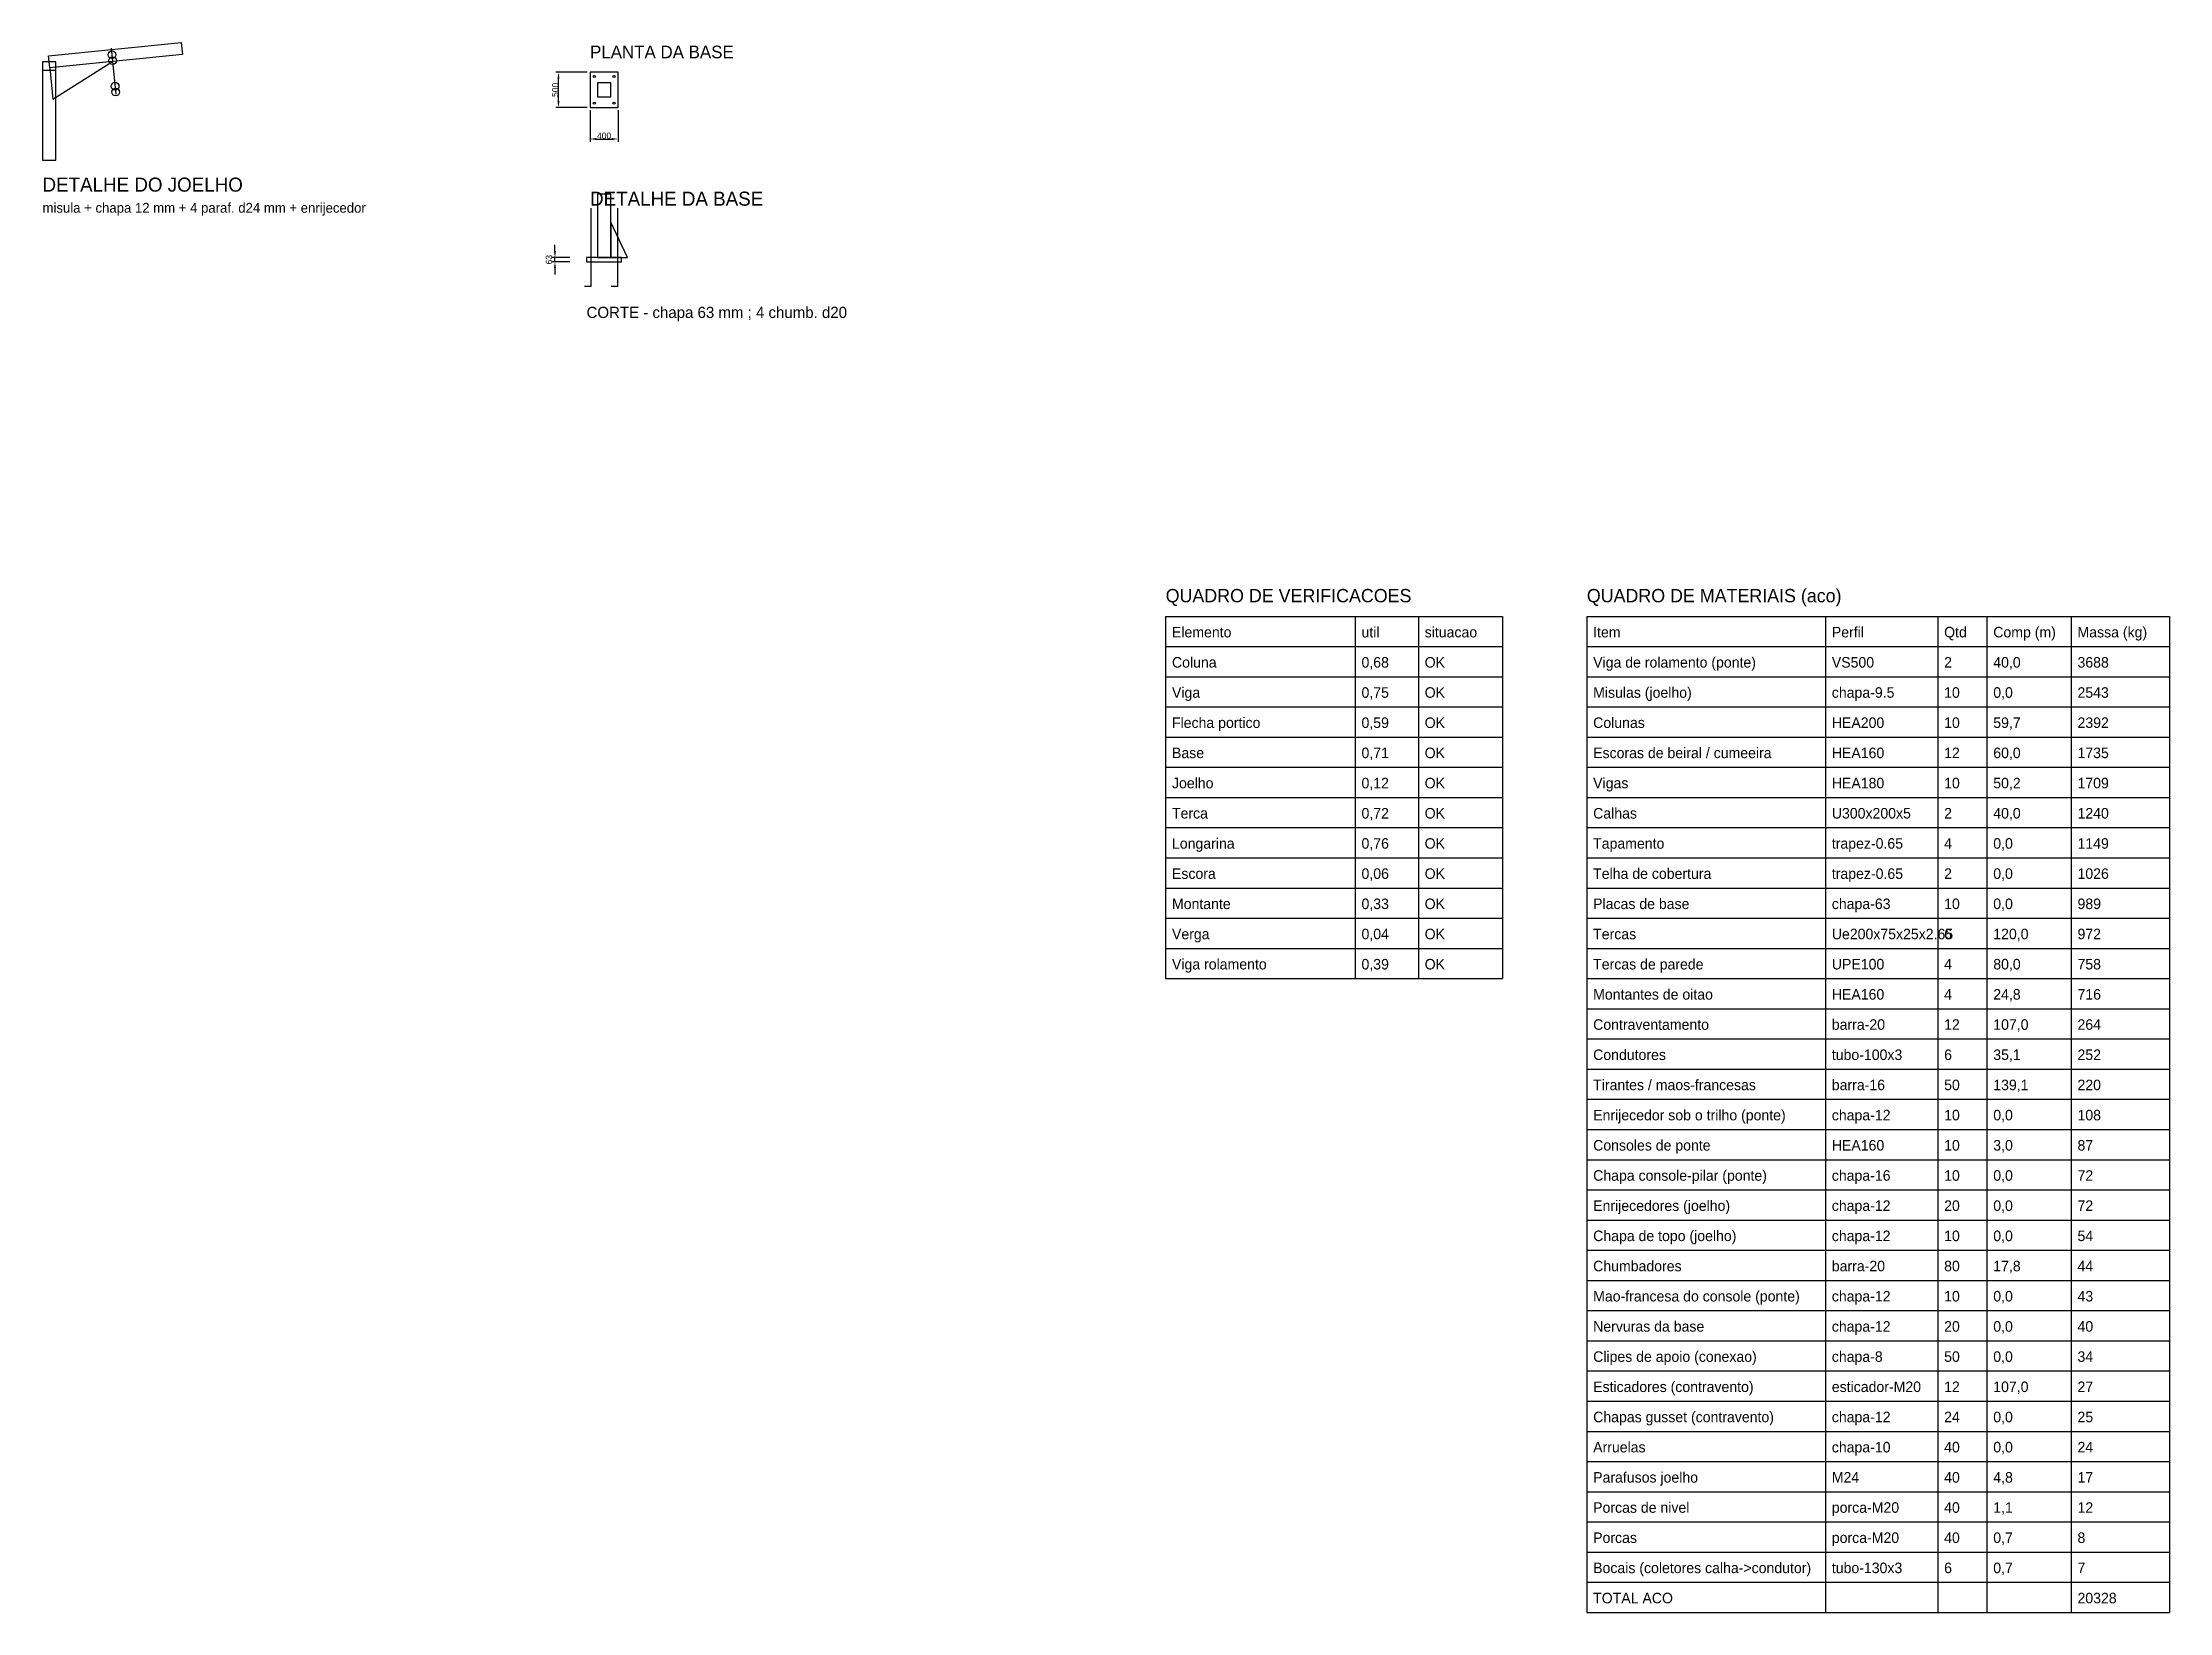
# Model space of a CAD drawing. Header units: metres. Extents: x -1005 to 36400, y -38690 to 7300.
# Drawn here: x 0 to 30300, y -38690 to -16326 of the extents above; entities that cross this region are included whole.
import ezdxf

# ---------------------------------------------------------------- set-up
doc = ezdxf.new("R2010")
doc.units = ezdxf.units.M
for name, color, linetype, true_color in [('ACO', 7, 'Continuous', 0x000000), ('BASE', 7, 'Continuous', 0xc86e00), ('COTAS', 7, 'Continuous', 0x008c00), ('FURACAO', 7, 'Continuous', 0xd20000), ('TEXTO', 7, 'Continuous', 0x000000)]:
    doc.layers.add(name, color=color, linetype=linetype, true_color=true_color)
doc.dimstyles.new('GALPAO', dxfattribs={"dimtxt": 90, "dimasz": 90, "dimexe": 40, "dimexo": 40, "dimtad": 1, "dimcen": 2.5, "dimazin": 3, "dimtfac": 1, "dimtmove": 0, "dimatfit": 3})

msp = doc.modelspace()

# ---------------------------------------------------------------- texts
at = {"layer": 'TEXTO'}
for s, height, p in [('PLANTA DA BASE', 180, (7800, -16550)), ('DETALHE DO JOELHO', 200, (0, -18450)), ('DETALHE DA BASE', 200, (7800, -18650)), ('misula + chapa 12 mm + 4 paraf. d24 mm + enrijecedor', 140, (0, -18750)), ('CORTE - chapa 63 mm ; 4 chumb. d20', 160, (7750, -20250)), ('QUADRO DE VERIFICACOES', 190, (16000, -24300)), ('QUADRO DE MATERIAIS (aco)', 190, (22000, -24300)), ('Elemento', 150, (16090, -24800)), ('util', 150, (18790, -24800)), ('situacao', 150, (19690, -24800)), ('Item', 150, (22090, -24800)), ('Perfil', 150, (25490, -24800)), ('Qtd', 150, (27090, -24800)), ('Comp (m)', 150, (27790, -24800)), ('Massa (kg)', 150, (28990, -24800)), ('Coluna', 150, (16090, -25230)), ('0,68', 150, (18790, -25230)), ('OK', 150, (19690, -25230)), ('Viga de rolamento (ponte)', 150, (22090, -25230)), ('VS500', 150, (25490, -25230)), ('2', 150, (27090, -25230)), ('40,0', 150, (27790, -25230)), ('3688', 150, (28990, -25230)), ('Viga', 150, (16090, -25660)), ('0,75', 150, (18790, -25660)), ('OK', 150, (19690, -25660)), ('Misulas (joelho)', 150, (22090, -25660)), ('chapa-9.5', 150, (25490, -25660)), ('10', 150, (27090, -25660)), ('0,0', 150, (27790, -25660)), ('2543', 150, (28990, -25660)), ('Flecha portico', 150, (16090, -26090)), ('0,59', 150, (18790, -26090)), ('OK', 150, (19690, -26090)), ('Colunas', 150, (22090, -26090)), ('HEA200', 150, (25490, -26090)), ('10', 150, (27090, -26090)), ('59,7', 150, (27790, -26090)), ('2392', 150, (28990, -26090)), ('Base', 150, (16090, -26520)), ('0,71', 150, (18790, -26520)), ('OK', 150, (19690, -26520)), ('Escoras de beiral / cumeeira', 150, (22090, -26520)), ('HEA160', 150, (25490, -26520)), ('12', 150, (27090, -26520)), ('60,0', 150, (27790, -26520)), ('1735', 150, (28990, -26520)), ('Joelho', 150, (16090, -26950)), ('0,12', 150, (18790, -26950)), ('OK', 150, (19690, -26950)), ('Vigas', 150, (22090, -26950)), ('HEA180', 150, (25490, -26950)), ('10', 150, (27090, -26950)), ('50,2', 150, (27790, -26950)), ('1709', 150, (28990, -26950)), ('Terca', 150, (16090, -27380)), ('0,72', 150, (18790, -27380)), ('OK', 150, (19690, -27380)), ('Calhas', 150, (22090, -27380)), ('U300x200x5', 150, (25490, -27380)), ('2', 150, (27090, -27380)), ('40,0', 150, (27790, -27380)), ('1240', 150, (28990, -27380)), ('Longarina', 150, (16090, -27810)), ('0,76', 150, (18790, -27810)), ('OK', 150, (19690, -27810)), ('Tapamento', 150, (22090, -27810)), ('trapez-0.65', 150, (25490, -27810)), ('4', 150, (27090, -27810)), ('0,0', 150, (27790, -27810)), ('1149', 150, (28990, -27810)), ('Escora', 150, (16090, -28240)), ('0,06', 150, (18790, -28240)), ('OK', 150, (19690, -28240)), ('Telha de cobertura', 150, (22090, -28240)), ('trapez-0.65', 150, (25490, -28240)), ('2', 150, (27090, -28240)), ('0,0', 150, (27790, -28240)), ('1026', 150, (28990, -28240)), ('Montante', 150, (16090, -28670)), ('0,33', 150, (18790, -28670)), ('OK', 150, (19690, -28670)), ('Placas de base', 150, (22090, -28670)), ('chapa-63', 150, (25490, -28670)), ('10', 150, (27090, -28670)), ('0,0', 150, (27790, -28670)), ('989', 150, (28990, -28670)), ('Verga', 150, (16090, -29100)), ('0,04', 150, (18790, -29100)), ('OK', 150, (19690, -29100)), ('Tercas', 150, (22090, -29100)), ('Ue200x75x25x2.65', 150, (25490, -29100)), ('6', 150, (27090, -29100)), ('120,0', 150, (27790, -29100)), ('972', 150, (28990, -29100)), ('Viga rolamento', 150, (16090, -29530)), ('0,39', 150, (18790, -29530)), ('OK', 150, (19690, -29530)), ('Tercas de parede', 150, (22090, -29530)), ('UPE100', 150, (25490, -29530)), ('4', 150, (27090, -29530)), ('80,0', 150, (27790, -29530)), ('758', 150, (28990, -29530)), ('Montantes de oitao', 150, (22090, -29960)), ('HEA160', 150, (25490, -29960)), ('4', 150, (27090, -29960)), ('24,8', 150, (27790, -29960)), ('716', 150, (28990, -29960)), ('Contraventamento', 150, (22090, -30390)), ('barra-20', 150, (25490, -30390)), ('12', 150, (27090, -30390)), ('107,0', 150, (27790, -30390)), ('264', 150, (28990, -30390)), ('Condutores', 150, (22090, -30820)), ('tubo-100x3', 150, (25490, -30820)), ('6', 150, (27090, -30820)), ('35,1', 150, (27790, -30820)), ('252', 150, (28990, -30820)), ('Tirantes / maos-francesas', 150, (22090, -31250)), ('barra-16', 150, (25490, -31250)), ('50', 150, (27090, -31250)), ('139,1', 150, (27790, -31250)), ('220', 150, (28990, -31250)), ('Enrijecedor sob o trilho (ponte)', 150, (22090, -31680)), ('chapa-12', 150, (25490, -31680)), ('10', 150, (27090, -31680)), ('0,0', 150, (27790, -31680)), ('108', 150, (28990, -31680)), ('Consoles de ponte', 150, (22090, -32110)), ('HEA160', 150, (25490, -32110)), ('10', 150, (27090, -32110)), ('3,0', 150, (27790, -32110)), ('87', 150, (28990, -32110)), ('Chapa console-pilar (ponte)', 150, (22090, -32540)), ('chapa-16', 150, (25490, -32540)), ('10', 150, (27090, -32540)), ('0,0', 150, (27790, -32540)), ('72', 150, (28990, -32540)), ('Enrijecedores (joelho)', 150, (22090, -32970)), ('chapa-12', 150, (25490, -32970)), ('20', 150, (27090, -32970)), ('0,0', 150, (27790, -32970)), ('72', 150, (28990, -32970)), ('Chapa de topo (joelho)', 150, (22090, -33400)), ('chapa-12', 150, (25490, -33400)), ('10', 150, (27090, -33400)), ('0,0', 150, (27790, -33400)), ('54', 150, (28990, -33400)), ('Chumbadores', 150, (22090, -33830)), ('barra-20', 150, (25490, -33830)), ('80', 150, (27090, -33830)), ('17,8', 150, (27790, -33830)), ('44', 150, (28990, -33830)), ('Mao-francesa do console (ponte)', 150, (22090, -34260)), ('chapa-12', 150, (25490, -34260)), ('10', 150, (27090, -34260)), ('0,0', 150, (27790, -34260)), ('43', 150, (28990, -34260)), ('Nervuras da base', 150, (22090, -34690)), ('chapa-12', 150, (25490, -34690)), ('20', 150, (27090, -34690)), ('0,0', 150, (27790, -34690)), ('40', 150, (28990, -34690)), ('Clipes de apoio (conexao)', 150, (22090, -35120)), ('chapa-8', 150, (25490, -35120)), ('50', 150, (27090, -35120)), ('0,0', 150, (27790, -35120)), ('34', 150, (28990, -35120)), ('Esticadores (contravento)', 150, (22090, -35550)), ('esticador-M20', 150, (25490, -35550)), ('12', 150, (27090, -35550)), ('107,0', 150, (27790, -35550)), ('27', 150, (28990, -35550)), ('Chapas gusset (contravento)', 150, (22090, -35980)), ('chapa-12', 150, (25490, -35980)), ('24', 150, (27090, -35980)), ('0,0', 150, (27790, -35980)), ('25', 150, (28990, -35980)), ('Arruelas', 150, (22090, -36410)), ('chapa-10', 150, (25490, -36410)), ('40', 150, (27090, -36410)), ('0,0', 150, (27790, -36410)), ('24', 150, (28990, -36410)), ('Parafusos joelho', 150, (22090, -36840)), ('M24', 150, (25490, -36840)), ('40', 150, (27090, -36840)), ('4,8', 150, (27790, -36840)), ('17', 150, (28990, -36840)), ('Porcas de nivel', 150, (22090, -37270)), ('porca-M20', 150, (25490, -37270)), ('40', 150, (27090, -37270)), ('1,1', 150, (27790, -37270)), ('12', 150, (28990, -37270)), ('Porcas', 150, (22090, -37700)), ('porca-M20', 150, (25490, -37700)), ('40', 150, (27090, -37700)), ('0,7', 150, (27790, -37700)), ('8', 150, (28990, -37700)), ('Bocais (coletores calha->condutor)', 150, (22090, -38130)), ('tubo-130x3', 150, (25490, -38130)), ('6', 150, (27090, -38130)), ('0,7', 150, (27790, -38130)), ('7', 150, (28990, -38130)), ('TOTAL ACO', 150, (22090, -38560)), ('20328', 150, (28990, -38560))]:
    msp.add_text(s, height=height, dxfattribs=at).set_placement(p)

# ---------------------------------------------------------------- dimensions: what is measured, and where the dimension line sits
at = {"layer": 'COTAS'}
msp.add_linear_dim(base=(7350, -17250), p1=(7800, -17250), p2=(7800, -16750), angle=90, dimstyle='GALPAO', dxfattribs=at).render()
msp.add_linear_dim(base=(7800, -17700), p1=(7800, -17250), p2=(8200, -17250), dimstyle='GALPAO', dxfattribs=at).render()
msp.add_linear_dim(base=(7300, -19450), p1=(7550, -19450), p2=(7550, -19387), angle=90, text='63', dimstyle='GALPAO', dxfattribs=at).render()

# ---------------------------------------------------------------- linework, layer by layer
at = {"layer": 'ACO'}
for p, q in [((980.036, -16405.47), (1045.808, -17063.19)), ((0, -16720), (190, -16720))]:
    msp.add_line(p, q, dxfattribs=at)
for points in [[(86.492, -16514.924), (1977.063, -16325.867), (1994.078, -16496.019), (103.508, -16685.076)], [(0, -18000), (190, -18000), (190, -16600), (0, -16600)], [(103.508, -16685.076), (148.284, -17132.842), (999.041, -16595.522)], [(7905, -17100), (8095, -17100), (8095, -16900), (7905, -16900)], [(7905, -19387), (8095, -19387), (8095, -18487), (7905, -18487)], [(8095, -19387), (8335, -19387), (8095, -18887)]]:
    msp.add_lwpolyline(points, close=True, dxfattribs=at)
at = {"layer": 'BASE'}
for points in [[(7800, -17250), (8200, -17250), (8200, -16750), (7800, -16750)], [(7750, -19450), (8250, -19450), (8250, -19387), (7750, -19387)]]:
    msp.add_lwpolyline(points, close=True, dxfattribs=at)
at = {"layer": 'FURACAO'}
for p, q in [((7810, -18687), (7810, -19800)), ((8190, -18687), (8190, -19800)), ((7810, -19800), (7720, -19800)), ((8190, -19800), (8100, -19800))]:
    msp.add_line(p, q, dxfattribs=at)
for centre, radius in [((989.484, -16499.949), 55), ((997.882, -16583.93), 55), ((1034.26, -16947.716), 55), ((7860, -16810), 16), ((8140, -16810), 16), ((1042.658, -17031.697), 55), ((7860, -17190), 16), ((8140, -17190), 16)]:
    msp.add_circle(centre, radius, dxfattribs=at)
at = {"layer": 'TEXTO'}
for p, q in [((16000, -24500), (20800, -24500)), ((16000, -24500), (16000, -29660)), ((18700, -24500), (18700, -29660)), ((19600, -24500), (19600, -29660)), ((20800, -24500), (20800, -29660)), ((22000, -24500), (30300, -24500)), ((22000, -24500), (22000, -38690)), ((25400, -24500), (25400, -38690)), ((27000, -24500), (27000, -38690)), ((27700, -24500), (27700, -38690)), ((28900, -24500), (28900, -38690)), ((30300, -24500), (30300, -38690)), ((16000, -24930), (20800, -24930)), ((22000, -24930), (30300, -24930)), ((16000, -25360), (20800, -25360)), ((22000, -25360), (30300, -25360)), ((16000, -25790), (20800, -25790)), ((22000, -25790), (30300, -25790)), ((16000, -26220), (20800, -26220)), ((22000, -26220), (30300, -26220)), ((16000, -26650), (20800, -26650)), ((22000, -26650), (30300, -26650)), ((16000, -27080), (20800, -27080)), ((22000, -27080), (30300, -27080)), ((16000, -27510), (20800, -27510)), ((22000, -27510), (30300, -27510)), ((16000, -27940), (20800, -27940)), ((22000, -27940), (30300, -27940)), ((16000, -28370), (20800, -28370)), ((22000, -28370), (30300, -28370)), ((16000, -28800), (20800, -28800)), ((22000, -28800), (30300, -28800)), ((16000, -29230), (20800, -29230)), ((22000, -29230), (30300, -29230)), ((16000, -29660), (20800, -29660)), ((22000, -29660), (30300, -29660)), ((22000, -30090), (30300, -30090)), ((22000, -30520), (30300, -30520)), ((22000, -30950), (30300, -30950)), ((22000, -31380), (30300, -31380)), ((22000, -31810), (30300, -31810)), ((22000, -32240), (30300, -32240)), ((22000, -32670), (30300, -32670)), ((22000, -33100), (30300, -33100)), ((22000, -33530), (30300, -33530)), ((22000, -33960), (30300, -33960)), ((22000, -34390), (30300, -34390)), ((22000, -34820), (30300, -34820)), ((22000, -35250), (30300, -35250)), ((22000, -35680), (30300, -35680)), ((22000, -36110), (30300, -36110)), ((22000, -36540), (30300, -36540)), ((22000, -36970), (30300, -36970)), ((22000, -37400), (30300, -37400)), ((22000, -37830), (30300, -37830)), ((22000, -38260), (30300, -38260)), ((22000, -38690), (30300, -38690))]:
    msp.add_line(p, q, dxfattribs=at)

msp.set_redraw_order([(e.dxf.handle, doc.entitydb.next_handle()) for e in msp.query("TEXT MTEXT ATTDEF DIMENSION ARC_DIMENSION")])  # texts and dimensions are drawn at this point

doc.saveas('drawing.dxf')
